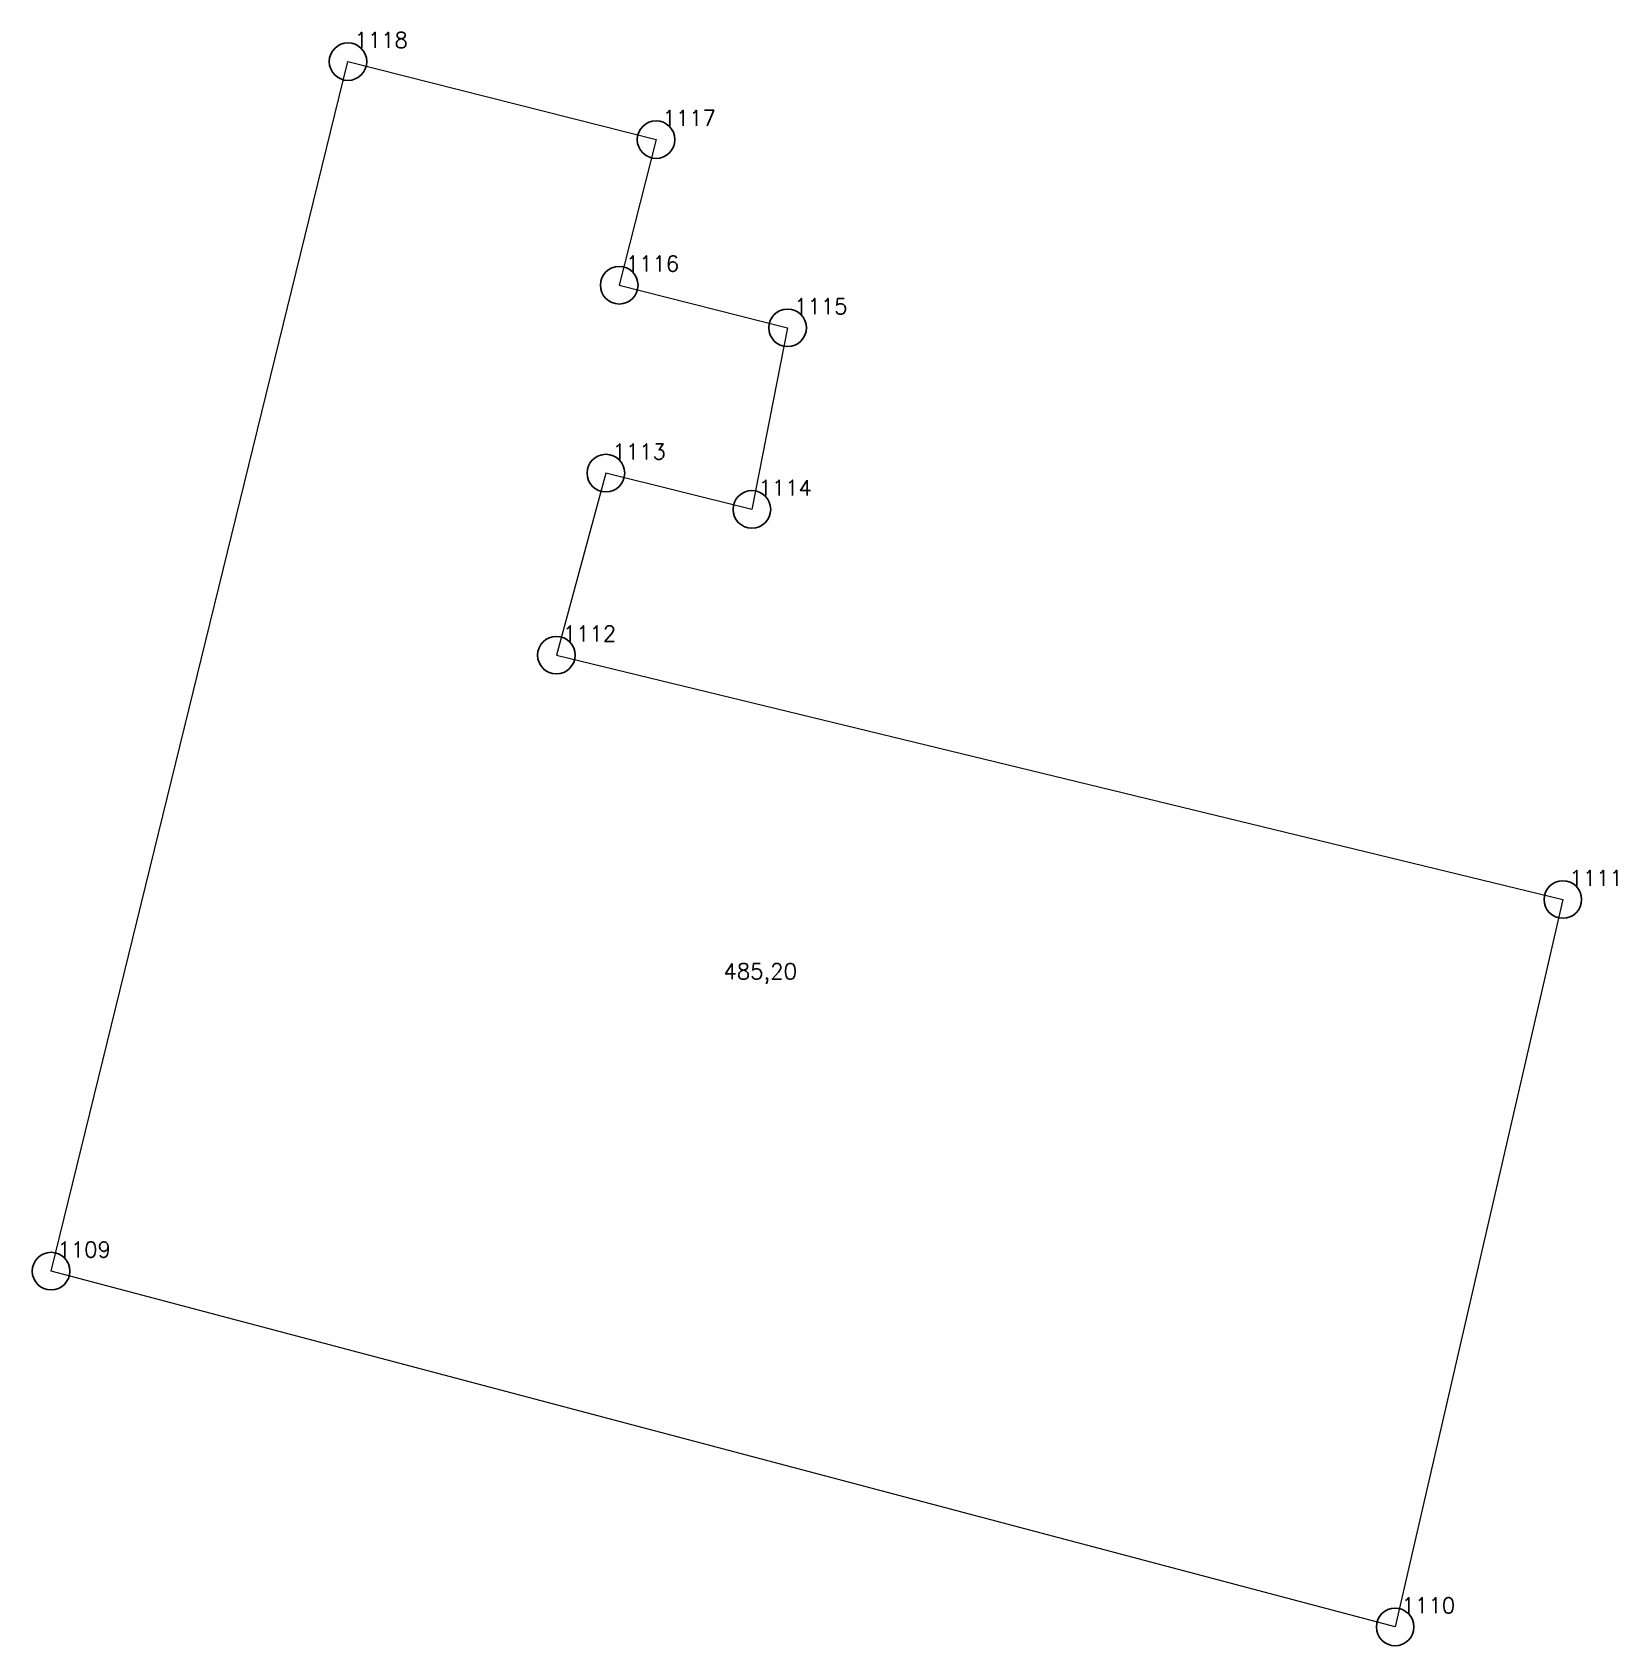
# Model space of a CAD drawing. Extents: x 1390459 to 1399082, y 355064 to 360767.
# Drawn here: x 1394496.09 to 1394527.71, y 359789.73 to 359821.91 of the extents above; entities that cross this region are included whole.
import ezdxf

# ---------------------------------------------------------------- set-up
doc = ezdxf.new("R2010")
doc.units = 0
doc.header["$PDMODE"] = 33
doc.header["$PDSIZE"] = 0.75
doc.layers.add('9 - ценная историческая застройка советский период', color=7, linetype='Continuous')
doc.styles.get("Standard").update_dxf_attribs({"font": 'simplex.shx'})

msp = doc.modelspace()

# ---------------------------------------------------------------- texts
at = {"layer": '9 - ценная историческая застройка советский период', "color": 7}
for s, p in [('1118', (1394502.519, 359821.602)), ('1117', (1394508.667, 359820.045)), ('1116', (1394507.932, 359817.142)), ('1115', (1394511.292, 359816.291)), ('1113', (1394507.666, 359813.393)), ('1114', (1394510.579, 359812.67)), ('1112', (1394506.677, 359809.762)), ('1111', (1394526.763, 359804.886)), ('485,20', (1394509.884, 359803.023)), ('485,20', (1394509.884, 359803.023)), ('1109', (1394496.593, 359797.474)), ('1110', (1394523.416, 359790.375))]:
    msp.add_text(s, height=0.3111, dxfattribs=at).set_placement(p)

# ---------------------------------------------------------------- linework, layer by layer
at = {"layer": '9 - ценная историческая застройка советский период', "color": 7, "lineweight": 20}
msp.add_lwpolyline([(1394496.464, 359797.199), (1394502.39, 359821.327), (1394508.538, 359819.771), (1394507.803, 359816.867), (1394511.163, 359816.017), (1394510.45, 359812.395), (1394507.537, 359813.119), (1394506.548, 359809.487), (1394526.634, 359804.612), (1394523.287, 359790.101), (1394496.464, 359797.199)], close=True, dxfattribs=at)
msp.add_lwpolyline([(1394496.464, 359797.199), (1394502.39, 359821.327), (1394508.538, 359819.771), (1394507.803, 359816.867), (1394511.163, 359816.017), (1394510.45, 359812.395), (1394507.537, 359813.119), (1394506.548, 359809.487), (1394526.634, 359804.612), (1394523.287, 359790.101), (1394496.464, 359797.199)], close=True, dxfattribs=at)
at = {"layer": '9 - ценная историческая застройка советский период'}
for p in [(1394502.39, 359821.327), (1394508.538, 359819.771), (1394507.803, 359816.867), (1394511.163, 359816.017), (1394507.537, 359813.119), (1394510.45, 359812.395), (1394506.548, 359809.487), (1394526.634, 359804.612), (1394496.464, 359797.199), (1394523.287, 359790.101)]:
    msp.add_point(p, dxfattribs=at)

msp.set_redraw_order([(e.dxf.handle, doc.entitydb.next_handle()) for e in msp.query("TEXT MTEXT ATTDEF DIMENSION ARC_DIMENSION")])  # texts and dimensions are drawn at this point

doc.saveas('drawing.dxf')
